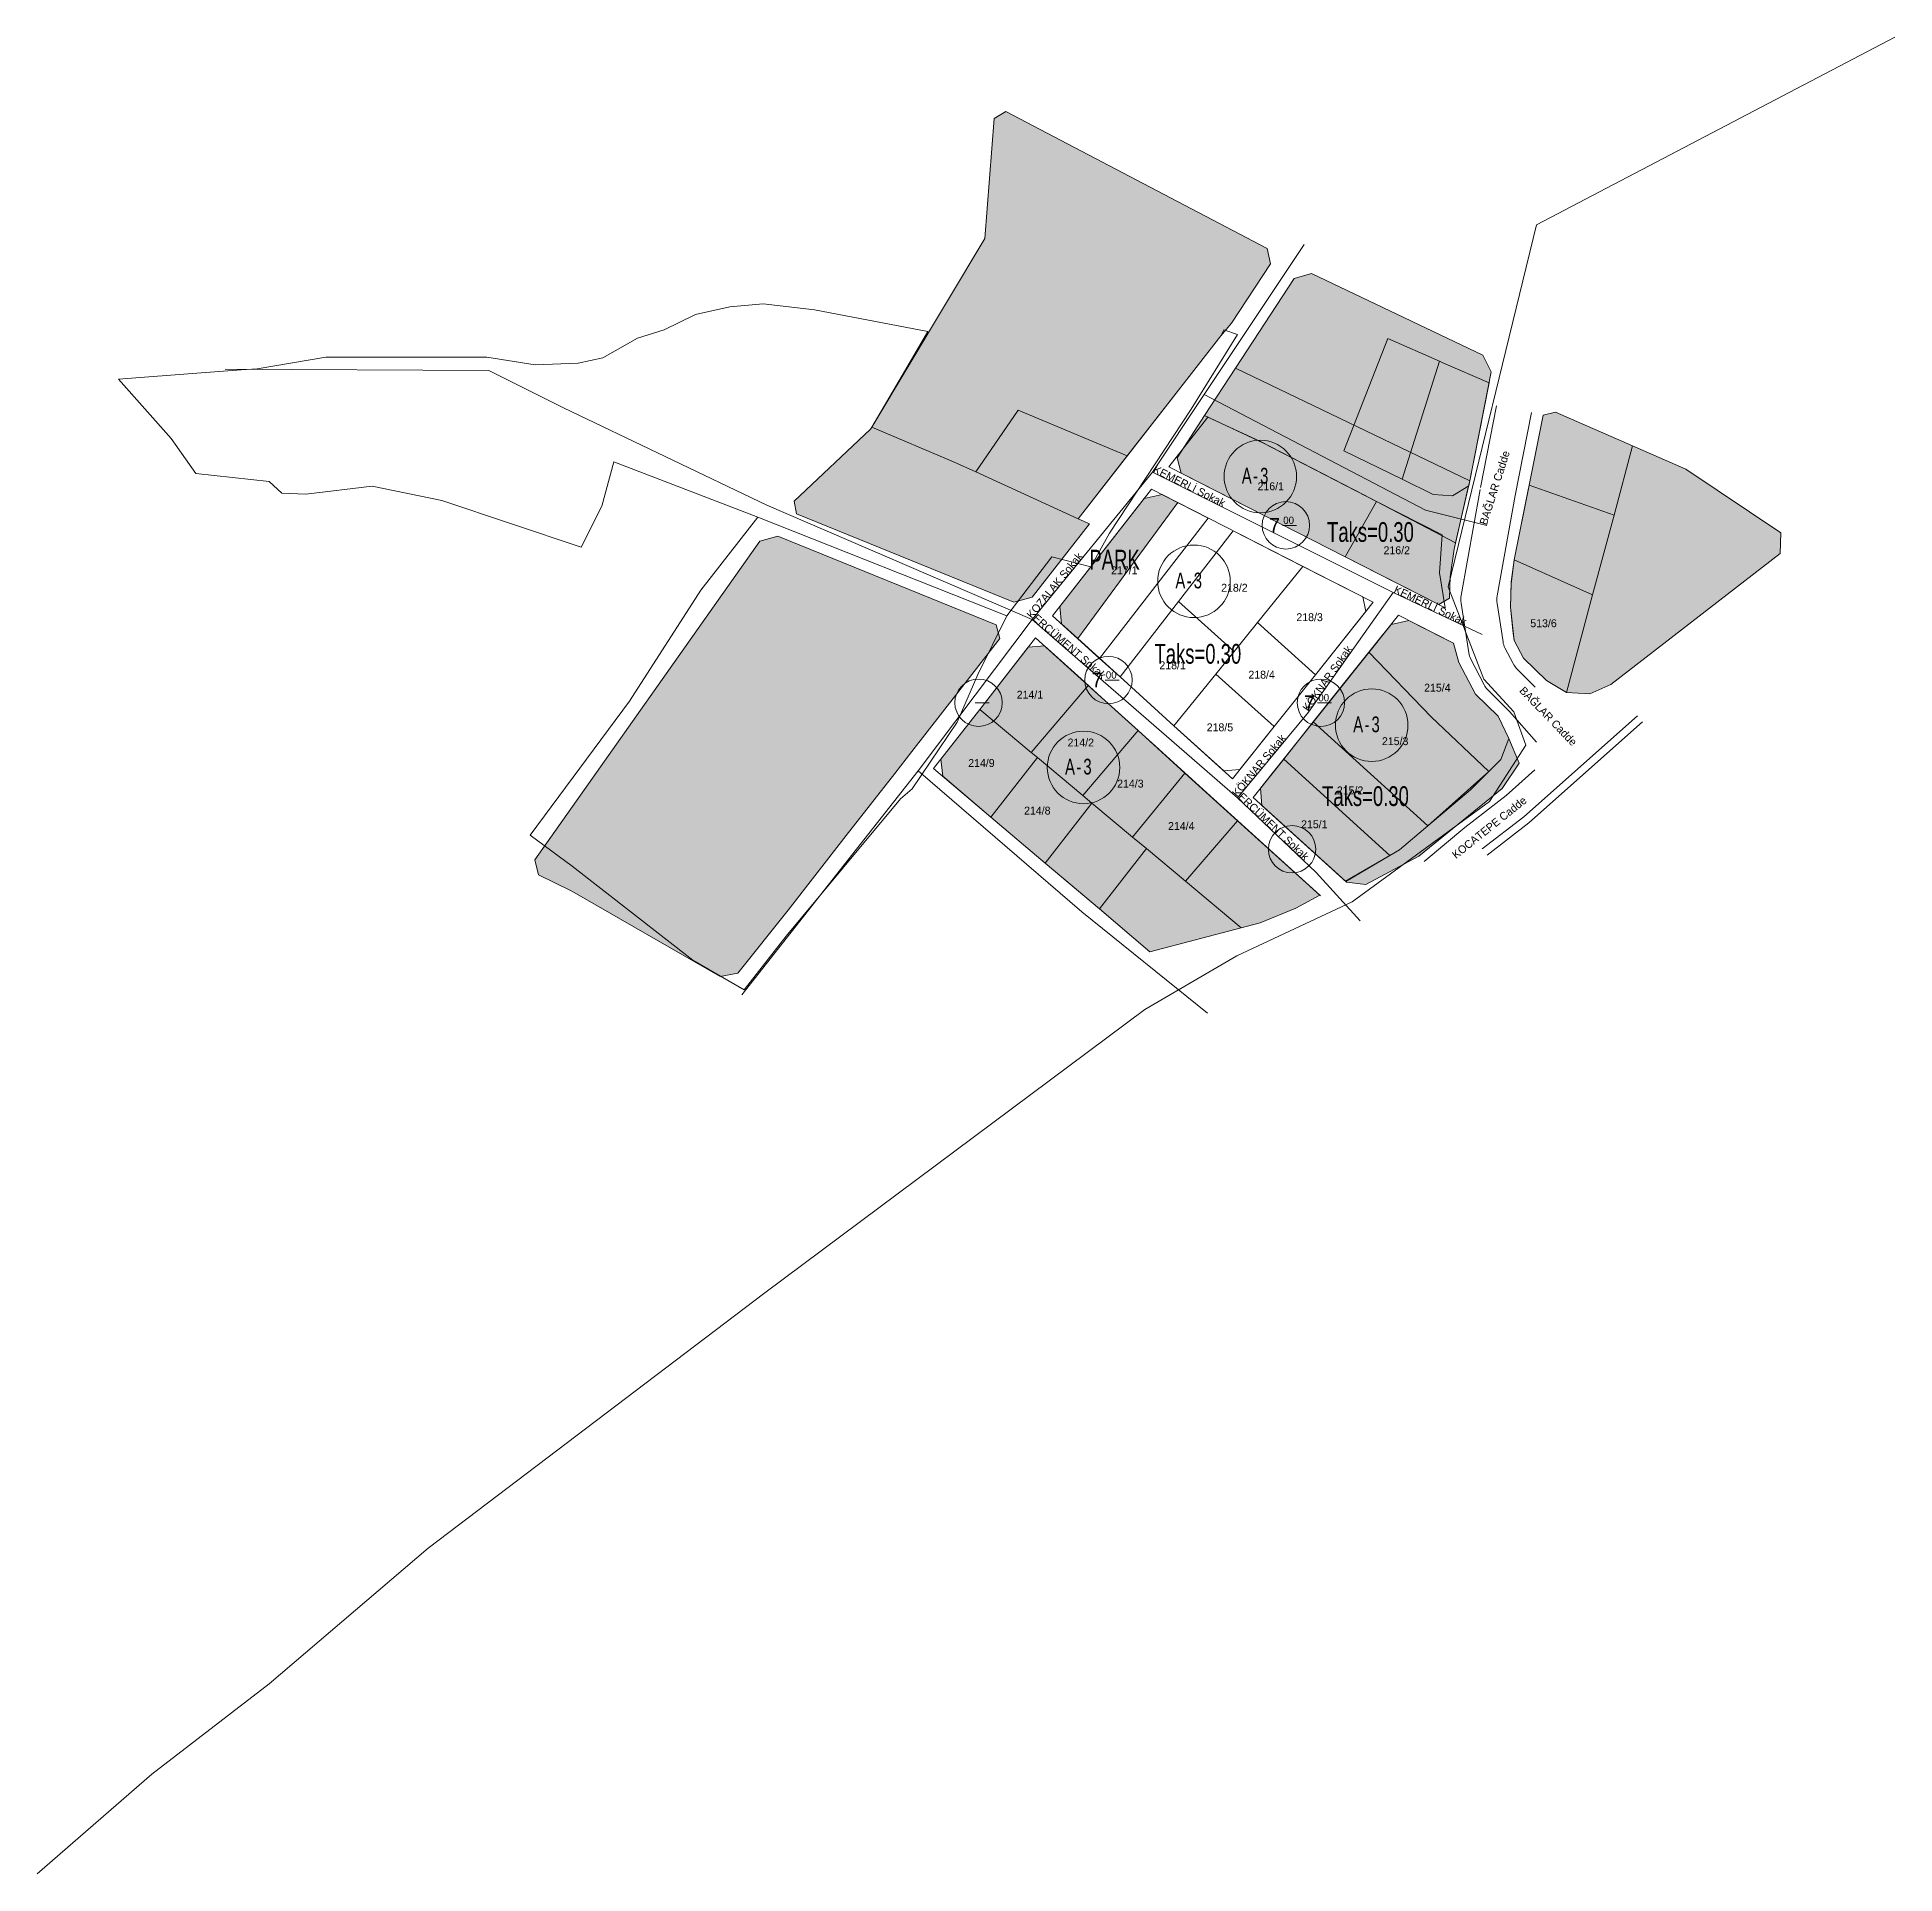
# Model space of a CAD drawing. Header units: centimetres. Extents: x 562865 to 1310255, y -148070 to 32737.
# Drawn here: x 624665 to 671700, y -148070 to -101573 of the extents above; entities that cross this region are included whole.
import ezdxf

# ---------------------------------------------------------------- set-up
doc = ezdxf.new("R2010")
doc.units = ezdxf.units.CM
doc.header["$LTSCALE"] = 2.5
for name, color, linetype, lineweight in [('ADAKENARI', 18, 'Continuous', 5), ('KALDIRIM', 7, 'Continuous', 0), ('PL_KONUT', 23, 'Continuous', 9), ('PL_PARK', 3, 'Continuous', 9), ('SINIR_FONKSIYON', 18, 'Continuous', 0), ('SINIR_JEO', 18, 'Continuous', 0), ('SM_KATADEDI', 18, 'Continuous', 0), ('SM_NIZAM', 18, 'Continuous', 0), ('SM_TAKS', 18, 'Continuous', 0), ('SM_YAPI_DAIRE', 18, 'Continuous', 0), ('SM_YAPI_HAT_2', 18, 'Continuous', 0), ('SM_YOLGEN', 18, 'Continuous', 0), ('YAZI_FONKSIYON', 18, 'Continuous', 0), ('Z_ADAPARSEL_NO', 7, 'Continuous', 0), ('Z_ADAPARSEL_PL', 7, 'Continuous', 0), ('Z_YOL_ADI', 7, 'Continuous', 0), ('Z_YOL_PL', 7, 'Continuous', 0)]:
    doc.layers.add(name, color=color, linetype=linetype, lineweight=lineweight)

msp = doc.modelspace()

# ---------------------------------------------------------------- texts
at = {"layer": 'SM_KATADEDI', "width": 0.7}
for p in [(655630, -112875.5, -13.7), (653949.2, -115528.3, -13.7), (658450.1, -119170.4, -13.7), (651154.5, -120240.1, -13.7)]:
    msp.add_text('3', height=400, dxfattribs=at).set_placement(p)
at = {"layer": 'SM_NIZAM', "width": 0.7}
for p in [(655166.6, -112875.5, -13.7), (653485.8, -115528.3, -13.7), (657986.7, -119170.4, -13.7), (650691.1, -120240.1, -13.7)]:
    msp.add_text('A', height=400, dxfattribs=at).set_placement(p)
at = {"layer": 'SM_TAKS', "width": 0.7}
for p in [(657324.1, -114350, -13.7), (652953.6, -117434.5, -13.7), (657197.9, -121036.7, -13.7)]:
    msp.add_text('Taks=0.30', height=500, dxfattribs=at).set_placement(p)
at = {"layer": 'SM_YAPI_HAT_2', "width": 0.7}
for p in [(655453.3, -112875.5, -13.7), (653772.5, -115528.3, -13.7), (658273.4, -119170.4, -13.7), (650977.8, -120240.1, -13.7)]:
    msp.add_text('-', height=400, dxfattribs=at).set_placement(p)
at = {"layer": 'SM_YOLGEN'}
for s, height, p in [('7', 368.9, (655856.7, -114116.4)), ('00', 184.46, (656214.1, -113895.1)), ('7', 368.9, (651365.2, -118033.4)), ('00', 184.46, (651722.6, -117812.1)), ('7', 368.9, (656744.6, -118607.9)), ('00', 184.46, (657102, -118386.6))]:
    msp.add_text(s, height=height, dxfattribs=at).set_placement(p)
at = {"layer": 'YAZI_FONKSIYON', "width": 0.7}
msp.add_text('PARK', height=500, dxfattribs=at).set_placement((651306.4, -115050.1, -13.7))
at = {"layer": 'Z_ADAPARSEL_NO', "color": 30}
for s, p in [('216/1', (655564.3, -113043.1)), ('216/2', (658754.1, -114662.8)), ('217/1', (651855.7, -115171.9)), ('218/2', (654643.1, -115611.8)), ('218/3', (656547.7, -116357.1)), ('513/6', (662470.6, -116510.1)), ('218/1', (653079.2, -117575.3)), ('218/4', (655332.4, -117813.2)), ('215/4', (659781.8, -118142.7)), ('214/1', (649466.2, -118320.1)), ('218/5', (654277.3, -119145.6)), ('214/2', (650754.9, -119530)), ('215/3', (658714.6, -119495.7)), ('214/9', (648238.9, -120048.8)), ('214/3', (652009.4, -120570.6)), ('215/2', (657571.7, -120743)), ('214/8', (649653.2, -121253.7)), ('214/4', (653298.2, -121645.1)), ('215/1', (656666.7, -121599.2))]:
    msp.add_text(s, height=200, dxfattribs=at).set_placement(p)
at = {"layer": 'Z_YOL_ADI', "color": 18}
for s, rotation, p in [('BAĞLAR Cadde', 72.50074, (661369.2, -113939.3)), ('KEMERLİ Sokak', 333.43807, (652903.1, -112583.1)), ('KOZALAK Sokak', 50.75772, (649857.5, -116311.8)), ('KEMERLİ Sokak', 334.68579, (658995.1, -115628.6)), ('ERCÜMENT Sokak', 319.01997, (649857.5, -116311.8)), ('KÖKNAR Sokak', 54.73331, (656851.5, -118659.8)), ('BAĞLAR Cadde', 313.94907, (662178, -118132.8)), ('KÖKNAR Sokak', 50.36635, (655056, -120827.6)), ('ERCÜMENT Sokak', 316.54925, (655056, -120827.6)), ('KOCATEPE Cadde', 38.78635, (660590.4, -122385.9)), ('KOCATEPE Cadde', 38.78635, (660590.4, -122385.9)), ('KOCATEPE Cadde', 38.78635, (660590.4, -122385.9))]:
    msp.add_text(s, height=200, rotation=rotation, dxfattribs=at).set_placement(p)

# ---------------------------------------------------------------- hatches: boundary and pattern name
at = {"layer": 'PL_KONUT'}
for points in [[(649191.7, -103457.8), (655804.2, -106925.9), (655896.2, -107313.4), (654905.6, -108817.7), (654638.8, -109136.3), (653505.8, -110586.3), (651023.9, -113765.2), (651023.8, -113765.3), (648429.8, -112577.3), (647869.8, -112320.3), (645799.8, -111443.3), (648656, -106672.7), (648897.7, -103634.7)], [(656927.4, -107560.6), (661271, -109626.3), (661483.3, -110049.3), (660935.4, -112802.9), (655007.2, -109955.2), (656492.3, -107682.9)], [(653525.5, -112222.4), (654224.2, -111153.4), (655717.1, -111854.3), (658575.7, -113326.5), (660575.3, -114374.6), (660538.8, -114532.3), (660441.5, -115238.2), (660426.5, -115775.2), (660150.9, -115938.7), (657780.8, -114729.3), (653628.6, -112609.9)], [(668815.8, -114125.3), (668796.8, -114646.3), (664512.8, -117957.3), (663973.8, -118197.3), (663385.8, -118163.3), (662877.8, -117862.3), (662296.8, -117294.3), (662058.8, -116847.3), (661970.8, -116000.3), (661988.6, -115366), (662065.8, -114805.3), (662795.8, -111140.3), (663109.8, -111064.3), (665060.8, -111918.3), (666409.8, -112509.3)], [(637265.7, -122397.4), (642964.1, -114336.2), (643415.3, -114204), (648949.3, -116448.4), (649042.8, -116797.8), (647979.8, -118160.9), (646811.8, -119659), (646380.9, -120211.8), (645150.9, -121787.8), (643677.4, -123677.5), (642407, -125266.1), (641959.6, -125350.9), (638203.5, -123192.4), (637361.4, -122775.5)], [(657579, -118151.9), (658944.8, -116439.1), (659399, -116340.9), (660254.3, -116777.4), (660521.8, -116913.3), (660656.8, -117404.3), (661081.8, -118204.3), (661656.8, -118766.3), (661929.8, -119329.3), (661720.8, -119862.3), (661419.8, -120162.3), (659873.8, -121536.3), (659154.8, -122143.3), (658913.8, -122286.3), (657791.8, -122941.3), (655672, -121021.6), (655636.8, -120585.7), (656531, -119465)], [(648531.8, -118591.3), (649760.8, -117015.4), (650168, -116979.8), (651096.1, -117817.4), (651611.8, -118289.1), (652978, -119525.2), (654459.8, -120868.1), (654979.9, -121339.2), (657139.8, -123295.3), (656534.8, -123624.3), (655629.8, -123992.3), (655150.8, -124118.3), (652837.8, -124725.3), (651560.8, -123644.3), (650873.8, -123062.3), (650186.8, -122480.3), (648813.8, -121317.3), (647592.8, -120283.2), (647548.3, -119852.8)]]:
    msp.add_hatch(color=256, dxfattribs=at).paths.add_polyline_path(points)
at = {"layer": 'PL_PARK'}
for points in [[(660575.3, -114374.6), (658575.7, -113326.5), (655717.1, -111854.3), (654224.2, -111153.4), (655007.2, -109955.2), (660935.4, -112802.9)], [(651306.6, -113894.7), (649859.2, -115750.7), (649396.8, -115874.6), (643888.6, -113640.6), (643829.1, -113322.3), (645765.6, -111500.5), (645799.8, -111443.3), (647869.8, -112320.3), (648429.8, -112577.3), (651023.8, -113765.3), (651023.9, -113765.2), (651306.6, -113894.7)], [(650561.3, -115988.8), (652696.4, -113250.8), (653148.1, -113150.6), (653543.3, -113352.3), (651011.8, -116798.5), (650599.5, -116426.3)], [(661754.5, -120595.4), (659645.3, -122309.1), (658303.7, -123024), (657816.5, -122963.7), (657791.8, -122941.3), (658913.8, -122286.3), (659154.8, -122143.3), (659873.8, -121536.3), (661419.8, -120162.3), (661720.8, -119862.3), (661929.8, -119329.3), (662189.3, -119956.8)]]:
    msp.add_hatch(color=256, dxfattribs=at).paths.add_polyline_path(points)

# ---------------------------------------------------------------- linework, layer by layer
at = {"layer": 'ADAKENARI', "lineweight": 9}
for p, q in [((661483.3, -110049.3), (660909.8, -112931.3)), ((662795.8, -111140.3), (662065.8, -114805.3)), ((660538.8, -114532.3), (660909.4, -112931.6)), ((660441.5, -115238.2), (660538.8, -114532.3)), ((662065.8, -114805.3), (661988.6, -115366)), ((660426.5, -115775.2), (660441.5, -115238.2)), ((661970.8, -116000.3), (661988.6, -115366)), ((662058.8, -116847.3), (661970.8, -116000.3)), ((660656.8, -117404.3), (660521.8, -116913.3)), ((662296.8, -117294.3), (662058.8, -116847.3)), ((661081.8, -118204.3), (660656.8, -117404.3)), ((662877.8, -117862.3), (662296.8, -117294.3)), ((661656.8, -118766.3), (661081.8, -118204.3)), ((661929.8, -119329.3), (661656.8, -118766.3)), ((662189.3, -119956.8), (661929.8, -119329.3)), ((661754.5, -120595.4), (662189.3, -119956.8)), ((659645.3, -122309.1), (661754.5, -120595.4))]:
    msp.add_line(p, q, dxfattribs=at)
at = {"layer": 'ADAKENARI'}
for p, q in [((651023.9, -113765.2), (653505.8, -110586.3)), ((648429.8, -112577.3), (651023.8, -113765.3)), ((653628.6, -112609.9), (657780.8, -114729.3)), ((652696.4, -113250.8), (650561.3, -115988.8)), ((653148.1, -113150.6), (652696.4, -113250.8)), ((652880.9, -113014.2), (652880.8, -113014.3)), ((653148.1, -113150.6), (657462.6, -115352.8)), ((643888.6, -113640.6), (649396.8, -115874.6)), ((651023.9, -113765.2), (651306.6, -113894.7)), ((643415.3, -114204), (648949.3, -116448.4)), ((651306.6, -113894.7), (649859.2, -115750.7)), ((660150.9, -115938.7), (657780.8, -114729.3)), ((657462.6, -115352.8), (658228.2, -115743.5)), ((649859.2, -115750.7), (649396.8, -115874.6)), ((650599.5, -116426.3), (650561.3, -115988.8)), ((657031.8, -117715.3), (658308.4, -116114.4)), ((658308.4, -116114.4), (658228.2, -115743.5)), ((660150.9, -115938.7), (660426.5, -115775.2)), ((648949.3, -116448.4), (649042.8, -116797.8)), ((650599.5, -116426.3), (651566.8, -117299.3)), ((657579, -118151.9), (658944.8, -116439.1)), ((658944.8, -116439.1), (659399, -116340.9)), ((659399, -116340.9), (660254.3, -116777.4)), ((649042.8, -116797.8), (647979.8, -118160.9)), ((649760.8, -117015.4), (648531.8, -118591.3)), ((649760.8, -117015.4), (650168, -116979.8)), ((650168, -116979.8), (651096.1, -117817.4)), ((660521.8, -116913.3), (660254.3, -116777.4)), ((651566.8, -117299.3), (652082.8, -117771.3)), ((651096.1, -117817.4), (651611.8, -118289.1)), ((652082.8, -117771.3), (653447.8, -119006.3)), ((655983.8, -119028.3), (657031.8, -117715.3)), ((651611.8, -118289.1), (652978, -119525.2)), ((656531, -119465), (657579, -118151.9)), ((653447.8, -119006.3), (654707.5, -120147.9)), ((655116.9, -120114.8), (655983.8, -119028.3)), ((655636.8, -120585.7), (656531, -119465)), ((652978, -119525.2), (654459.8, -120868.1)), ((647592.8, -120283.2), (648813.8, -121317.3)), ((654707.5, -120147.9), (655116.9, -120114.8)), ((654459.8, -120868.1), (654979.9, -121339.2)), ((655449.7, -120820.2), (655449.8, -120820.3)), ((655672, -121021.6), (655636.8, -120585.7)), ((648813.8, -121317.3), (650186.8, -122480.3)), ((654979.9, -121339.2), (657160, -123313.6)), ((655672, -121021.6), (657816.5, -122963.7))]:
    msp.add_line(p, q, dxfattribs=at)
at = {"layer": 'KALDIRIM'}
for p, q in [((661618.1, -110909.7), (661206.2, -112977.7)), ((662502.2, -111078.2), (662083.9, -113178.6)), ((661197.7, -113021.3), (660721.5, -115705.3)), ((662083.9, -113178.6), (661633.6, -115716.3)), ((660719.2, -115900.6), (660911.7, -117162.3)), ((661631.3, -115911.6), (661779.1, -116880.2)), ((661829.3, -117034.5), (662034.2, -117430.7)), ((660961.9, -117316.5), (661298.6, -117967.7)), ((662124.2, -117554.1), (662595.2, -118026.5)), ((661388.7, -118091.1), (661939.4, -118643.4)), ((661939.4, -118643.4), (662626.4, -119417.7)), ((662302.3, -121309.5), (665183, -118753.7)), ((662429.9, -121463.6), (665310.6, -118907.8)), ((662584.2, -120123.6), (661855.4, -120770.2)), ((661855.4, -120770.2), (660808.9, -121579.1)), ((661249.3, -122123.4), (662302.3, -121309.5)), ((660808.9, -121579.1), (659786, -122445.4)), ((661375.2, -122278.9), (662429.9, -121463.6))]:
    msp.add_line(p, q, dxfattribs=at)
for centre, radius, start, end in [((661312.3, -115810.1, -13.8), 600, 169.93942, 188.67736), ((662224.4, -115821.1, -13.8), 600, 169.93942, 188.67736), ((662273.4, -116804.8, -13.8), 500, 188.67736, 207.3455), ((661406, -117086.8, -13.8), 500, 188.67736, 207.3455), ((662478.3, -117201.1, -13.8), 500, 207.3455, 224.91578), ((661742.8, -117738, -13.8), 500, 207.3455, 224.91578)]:
    msp.add_arc(centre, radius, start, end, dxfattribs=at)
at = {"layer": 'PL_KONUT'}
for points in [[(649191.7, -103457.8, 0), (655804.2, -106925.9, 0), (655896.2, -107313.4, 0), (654905.6, -108817.7, 0), (654638.8, -109136.3, 0), (653505.8, -110586.3, 0), (651023.9, -113765.2, 0), (651023.8, -113765.3, 0), (648429.8, -112577.3, 0), (647869.8, -112320.3, 0), (645799.8, -111443.3, 0), (648656, -106672.7, 0), (648897.7, -103634.7, 0), (649191.7, -103457.8, 0)], [(656927.4, -107560.6, 0), (661271, -109626.3, 0), (661483.3, -110049.3, 0), (660935.4, -112802.9, 0), (655007.2, -109955.2, 0), (656492.3, -107682.9, 0), (656927.4, -107560.6, 0)], [(653525.5, -112222.4, 0), (654224.2, -111153.4, 0), (655717.1, -111854.3, 0), (658575.7, -113326.5, 0), (660575.3, -114374.6, 0), (660538.8, -114532.3, 0), (660441.5, -115238.2, 0), (660426.5, -115775.2, 0), (660150.9, -115938.7, 0), (657780.8, -114729.3, 0), (653628.6, -112609.9, 0), (653525.5, -112222.4, 0)], [(668815.8, -114125.3, 0), (668796.8, -114646.3, 0), (664512.8, -117957.3, 0), (663973.8, -118197.3, 0), (663385.8, -118163.3, 0), (662877.8, -117862.3, 0), (662296.8, -117294.3, 0), (662058.8, -116847.3, 0), (661970.8, -116000.3, 0), (661988.6, -115366, 0), (662065.8, -114805.3, 0), (662795.8, -111140.3, 0), (663109.8, -111064.3, 0), (665060.8, -111918.3, 0), (666409.8, -112509.3, 0), (668815.8, -114125.3, 0)], [(658308.4, -116114.4, 0), (657031.8, -117715.3, 0), (655983.8, -119028.3, 0), (655116.9, -120114.8, 0), (654707.5, -120147.9, 0), (653447.8, -119006.3, 0), (652082.8, -117771.3, 0), (651011.8, -116798.5, 0), (653543.3, -113352.3, 0), (657462.6, -115352.8, 0), (658228.2, -115743.5, 0), (658308.4, -116114.4, 0)], [(637265.7, -122397.4, 0), (642964.1, -114336.2, 0), (643415.3, -114204, 0), (648949.3, -116448.4, 0), (649042.8, -116797.8, 0), (647979.8, -118160.9, 0), (646811.8, -119659, 0), (646380.9, -120211.8, 0), (645150.9, -121787.8, 0), (643677.4, -123677.5, 0), (642407, -125266.1, 0), (641959.6, -125350.9, 0), (638203.5, -123192.4, 0), (637361.4, -122775.5, 0), (637265.7, -122397.4, 0)], [(657579, -118151.9, 0), (658944.8, -116439.1, 0), (659399, -116340.9, 0), (660254.3, -116777.4, 0), (660521.8, -116913.3, 0), (660656.8, -117404.3, 0), (661081.8, -118204.3, 0), (661656.8, -118766.3, 0), (661929.8, -119329.3, 0), (661720.8, -119862.3, 0), (661419.8, -120162.3, 0), (659873.8, -121536.3, 0), (659154.8, -122143.3, 0), (658913.8, -122286.3, 0), (657791.8, -122941.3, 0), (655672, -121021.6, 0), (655636.8, -120585.7, 0), (656531, -119465, 0), (657579, -118151.9, 0)], [(648531.8, -118591.3, 0), (649760.8, -117015.4, 0), (650168, -116979.8, 0), (651096.1, -117817.4, 0), (651611.8, -118289.1, 0), (652978, -119525.2, 0), (654459.8, -120868.1, 0), (654979.9, -121339.2, 0), (657139.8, -123295.3, 0), (656534.8, -123624.3, 0), (655629.8, -123992.3, 0), (655150.8, -124118.3, 0), (652837.8, -124725.3, 0), (651560.8, -123644.3, 0), (650873.8, -123062.3, 0), (650186.8, -122480.3, 0), (648813.8, -121317.3, 0), (647592.8, -120283.2, 0), (647548.3, -119852.8, 0), (648531.8, -118591.3, 0)]]:
    msp.add_polyline3d(points, close=True, dxfattribs=at)
at = {"layer": 'PL_PARK'}
for points in [[(660575.3, -114374.6, 0), (658575.7, -113326.5, 0), (655717.1, -111854.3, 0), (654224.2, -111153.4, 0), (655007.2, -109955.2, 0), (660935.4, -112802.9, 0), (660575.3, -114374.6, 0)], [(651306.6, -113894.7, 0), (649859.2, -115750.7, 0), (649396.8, -115874.6, 0), (643888.6, -113640.6, 0), (643829.1, -113322.3, 0), (645765.6, -111500.5, 0), (645799.8, -111443.3, 0), (647869.8, -112320.3, 0), (648429.8, -112577.3, 0), (651023.8, -113765.3, 0), (651023.9, -113765.2, 0), (651306.6, -113894.7, 0)], [(650561.3, -115988.8, 0), (652696.4, -113250.8, 0), (653148.1, -113150.6, 0), (653543.3, -113352.3, 0), (651011.8, -116798.5, 0), (650599.5, -116426.3, 0), (650561.3, -115988.8, 0)], [(661754.5, -120595.4, 0), (659645.3, -122309.1, 0), (658303.7, -123024, 0), (657816.5, -122963.7, 0), (657791.8, -122941.3, 0), (658913.8, -122286.3, 0), (659154.8, -122143.3, 0), (659873.8, -121536.3, 0), (661419.8, -120162.3, 0), (661720.8, -119862.3, 0), (661929.8, -119329.3, 0), (662189.3, -119956.8, 0), (661754.5, -120595.4, 0)]]:
    msp.add_polyline3d(points, close=True, dxfattribs=at)
at = {"layer": 'SINIR_FONKSIYON'}
for p, q in [((660935.4, -112802.9), (655007.2, -109955.2)), ((655717.1, -111854.3), (658575.7, -113326.5)), ((651011.8, -116798.5), (653543.3, -113352.3)), ((658575.7, -113326.5), (660575.3, -114374.6)), ((661720.8, -119862.3), (661929.8, -119329.3)), ((661419.8, -120162.3), (661720.8, -119862.3)), ((659873.8, -121536.3), (661419.8, -120162.3)), ((659154.8, -122143.3), (659873.8, -121536.3))]:
    msp.add_line(p, q, dxfattribs=at)
at = {"layer": 'SINIR_JEO'}
msp.add_polyline3d([(671700.2, -101573.2, 0), (662623.4, -106323.2, 0), (660391.6, -115491.1, 0), (661290.4, -117829.3, 0), (662053.4, -118653.5, 0), (662355.9, -119493.6, 0), (661435.1, -120921.5, 0), (657962.4, -123461, 0), (655042.2, -124828.2, 0), (652709.6, -126189, 0), (643085.2, -133360.4, 0), (634565.7, -139825.8, 0), (630540.6, -143259.8, 0), (627567.8, -145546.9, 0), (624665.1, -148070.5, 0)], dxfattribs=at)
at = {"layer": 'SM_YAPI_DAIRE'}
for centre in [(655634.9, -112695.6, -13.8), (653954.1, -115348.3, -13.8), (658454.9, -118990.5, -13.8), (651159.3, -120060.2, -13.8)]:
    msp.add_circle(centre, 917.9, dxfattribs=at)
at = {"layer": 'SM_YOLGEN'}
for p, q in [((656195.7, -113932), (656550.8, -113932)), ((651704.2, -117849), (652059.3, -117849)), ((648413.9, -118423.5), (648769, -118423.5)), ((657083.5, -118423.5), (657438.6, -118423.5))]:
    msp.add_line(p, q, dxfattribs=at)
for centre in [(656281, -113932), (651789.5, -117849), (648499.2, -118423.5), (657168.8, -118423.5), (656437.7, -122131.6)]:
    msp.add_circle(centre, 600, dxfattribs=at)
at = {"layer": 'Z_ADAPARSEL_PL', "color": 1}
for points in [[(628682.8, -112620.3, 0), (630538.8, -112823.3, 0), (630858.8, -113121.3, 0), (631470.8, -113139.3, 0), (633145.8, -112943.3, 0), (634908.8, -113307.3, 0), (638441.8, -114488.3, 0), (638964.8, -113450.3, 0), (639262.8, -112325.3, 0), (642910.8, -113723.3, 0), (649218.8, -116224.3, 0), (650356.8, -114729.3, 0), (651343.8, -114979.3, 0), (651818.8, -114129.3, 0), (653881.8, -110994.3, 0), (655056.8, -109104.3, 0), (654710.8, -108982.3, 0), (654638.8, -109136.3, 0), (653505.8, -110586.3, 0), (652264.8, -112175.3, 0), (651023.8, -113765.3, 0), (648429.8, -112577.3, 0), (647869.8, -112320.3, 0), (645799.8, -111443.3, 0), (646707.8, -109890.3, 0), (647212.8, -109027.3, 0), (644343.8, -108478.3, 0), (643043.8, -108324.3, 0), (642199.2, -108401.7, 0), (641330.8, -108595.3, 0), (640543.8, -108984.3, 0), (639863.8, -109192.3, 0), (638990.8, -109693.3, 0), (638364.8, -109826.3, 0), (637270.8, -109866.3, 0), (636051.8, -109675.3, 0), (631976.8, -109670.3, 0), (630234.8, -109966.3, 0), (629833.8, -109997.3, 0), (628815.8, -110075.3, 0), (626722.8, -110235.3, 0), (628058.3, -111735.6, 0), (628682.8, -112620.3, 0)], [(657745.8, -112048.3, 0), (658862.8, -109205.3, 0), (660168.8, -109776.3, 0), (659225.8, -112765.3, 0), (657745.8, -112048.3, 0)], [(661427.8, -110328.3, 0), (660909.8, -112931.3, 0), (660502.8, -113185.3, 0), (660012.8, -113147.3, 0), (659225.8, -112765.3, 0), (660168.8, -109776.3, 0), (660259.8, -109817.3, 0), (661427.8, -110328.3, 0)], [(652264.8, -112175.3, 0), (651023.8, -113765.3, 0), (648429.8, -112577.3, 0), (649500.8, -111017.3, 0), (652264.8, -112175.3, 0)], [(654302.8, -111190.3, 0), (655619.8, -111804.3, 0), (658256.8, -113159.3, 0), (658575.8, -113326.3, 0), (657780.8, -114729.3, 0), (653319.8, -112452.3, 0), (654302.8, -111190.3, 0)], [(665060.8, -111918.3, 0), (664590.8, -113671.3, 0), (662442.8, -112914.3, 0), (662795.8, -111140.3, 0), (663109.8, -111064.3, 0), (665060.8, -111918.3, 0)], [(654314.8, -113746.3, 0), (651566.8, -117299.3, 0), (650376.8, -116225.3, 0), (651343.8, -114979.3, 0), (652880.8, -113014.3, 0), (654314.8, -113746.3, 0)], [(657780.8, -114729.3, 0), (660310.8, -116020.3, 0), (660171.8, -115135.3, 0), (660242.6, -114175.8, 0), (658575.8, -113326.3, 0), (657780.8, -114729.3, 0)], [(664590.8, -113671.3, 0), (664048.8, -115692.3, 0), (662065.8, -114805.3, 0), (662442.8, -112914.3, 0), (664590.8, -113671.3, 0)], [(649218.8, -116224.3, 0), (648481.8, -117704.3, 0), (647956.8, -118911.3, 0), (646819.8, -120604.3, 0), (646524.8, -120854.3, 0), (643631.8, -124329.3, 0), (642564.8, -125687.3, 0), (641262.8, -124940.3, 0), (638214.8, -122558.3, 0), (637149.8, -121773.3, 0), (639661.8, -118387.3, 0), (641469.8, -115571.3, 0), (642910.8, -113723.3, 0), (649218.8, -116224.3, 0)], [(656713.8, -114970.3, 0), (655564.8, -116391.3, 0), (654969.8, -117125.3, 0), (653564.8, -115857.3, 0), (654949.8, -114070.3, 0), (656713.8, -114970.3, 0)], [(658495.8, -115879.3, 0), (657031.8, -117715.3, 0), (655564.8, -116391.3, 0), (656713.8, -114970.3, 0), (658495.8, -115879.3, 0)], [(664048.8, -115692.3, 0), (663385.8, -118163.3, 0), (662877.8, -117862.3, 0), (662296.8, -117294.3, 0), (662058.8, -116847.3, 0), (662026.8, -116597.3, 0), (661970.8, -116000.3, 0), (661983.8, -115400.3, 0), (662065.8, -114805.3, 0), (664048.8, -115692.3, 0)], [(654969.8, -117125.3, 0), (654504.8, -117701.3, 0), (653447.8, -119006.3, 0), (652082.8, -117771.3, 0), (653564.8, -115857.3, 0), (654969.8, -117125.3, 0)], [(657031.8, -117715.3, 0), (655983.8, -119028.3, 0), (654504.8, -117701.3, 0), (654969.8, -117125.3, 0), (655564.8, -116391.3, 0), (657031.8, -117715.3, 0)], [(661929.8, -119329.3, 0), (661720.8, -119862.3, 0), (661419.8, -120162.3, 0), (659957.8, -118780.3, 0), (658383.8, -117142.3, 0), (659131.8, -116205.3, 0), (660521.8, -116913.3, 0), (660656.8, -117404.3, 0), (661081.8, -118204.3, 0), (661656.8, -118766.3, 0), (661929.8, -119329.3, 0)], [(651278.8, -117987.3, 0), (649836.8, -119680.3, 0), (648531.8, -118591.3, 0), (649944.8, -116779.3, 0), (651278.8, -117987.3, 0)], [(661419.8, -120162.3, 0), (660952.8, -120626.3, 0), (659873.8, -121536.3, 0), (656975.8, -118907.3, 0), (658383.8, -117142.3, 0), (659957.8, -118780.3, 0), (661419.8, -120162.3, 0)], [(652539.8, -119128.3, 0), (651141.8, -120770.3, 0), (649990.8, -119809.3, 0), (649836.8, -119680.3, 0), (651278.8, -117987.3, 0), (652539.8, -119128.3, 0)], [(655983.8, -119028.3, 0), (654929.8, -120349.3, 0), (653447.8, -119006.3, 0), (654504.8, -117701.3, 0), (655983.8, -119028.3, 0)], [(649990.8, -119809.3, 0), (648813.8, -121317.3, 0), (647363.8, -120089.3, 0), (648531.8, -118591.3, 0), (649836.8, -119680.3, 0), (649990.8, -119809.3, 0)], [(659873.8, -121536.3, 0), (659154.8, -122143.3, 0), (658913.8, -122286.3, 0), (656225.8, -119847.3, 0), (656975.8, -118907.3, 0), (659873.8, -121536.3, 0)], [(653724.8, -120203.3, 0), (652401.8, -121823.3, 0), (651371.8, -120962.3, 0), (651141.8, -120770.3, 0), (652539.8, -119128.3, 0), (653724.8, -120203.3, 0)], [(651371.8, -120962.3, 0), (650186.8, -122480.3, 0), (648813.8, -121317.3, 0), (649990.8, -119809.3, 0), (651141.8, -120770.3, 0), (651371.8, -120962.3, 0)], [(656225.8, -119847.3, 0), (658913.8, -122286.3, 0), (657798, -122946.9, 0), (657791.8, -122941.3, 0), (655449.8, -120820.3, 0), (656225.8, -119847.3, 0)], [(655059.8, -121411.3, 0), (653743.8, -122943.3, 0), (652753.8, -122116.3, 0), (652401.8, -121823.3, 0), (653724.8, -120203.3, 0), (655059.8, -121411.3, 0)], [(652753.8, -122116.3, 0), (651560.8, -123644.3, 0), (650186.8, -122480.3, 0), (651371.8, -120962.3, 0), (652401.8, -121823.3, 0), (652753.8, -122116.3, 0)], [(657139.8, -123295.3, 0), (656534.8, -123624.3, 0), (655629.8, -123992.3, 0), (655150.8, -124118.3, 0), (653743.8, -122943.3, 0), (655059.8, -121411.3, 0), (657139.8, -123295.3, 0)]]:
    msp.add_polyline3d(points, close=True, dxfattribs=at)
at = {"layer": 'Z_YOL_PL', "color": 254}
for points in [[(656744, -106822, 0), (654213.1, -110618.7, 0), (652903.1, -112583.1, 0), (649857.5, -116311.8, 0), (646969.4, -120144.5, 0), (642505.7, -125815.6, 0)], [(649857.5, -116311.8, 0), (643136.1, -113423.2, 0), (637990.3, -110955.8, 0), (636099.6, -110010.6, 0), (629426, -109974.6, 0)], [(661369.2, -113939.3, 0), (659820, -113544.3, 0), (654213.1, -110618.7, 0)], [(661249.4, -116694.9, 0), (658995.1, -115628.6, 0), (652903.1, -112583.1, 0)], [(658995.1, -115628.6, 0), (656851.5, -118659.8, 0), (655056, -120827.6, 0)], [(658164.3, -123944.2, 0), (657051.5, -122718, 0), (655056, -120827.6, 0), (649857.5, -116311.8, 0)], [(654299.5, -126280.7, 0), (651117.8, -123715.2, 0), (646969.4, -120144.5, 0)]]:
    msp.add_polyline3d(points, dxfattribs=at)

msp.set_redraw_order([(e.dxf.handle, doc.entitydb.next_handle()) for e in msp.query("TEXT MTEXT ATTDEF DIMENSION ARC_DIMENSION")])  # texts and dimensions are drawn at this point

doc.saveas('drawing.dxf')
